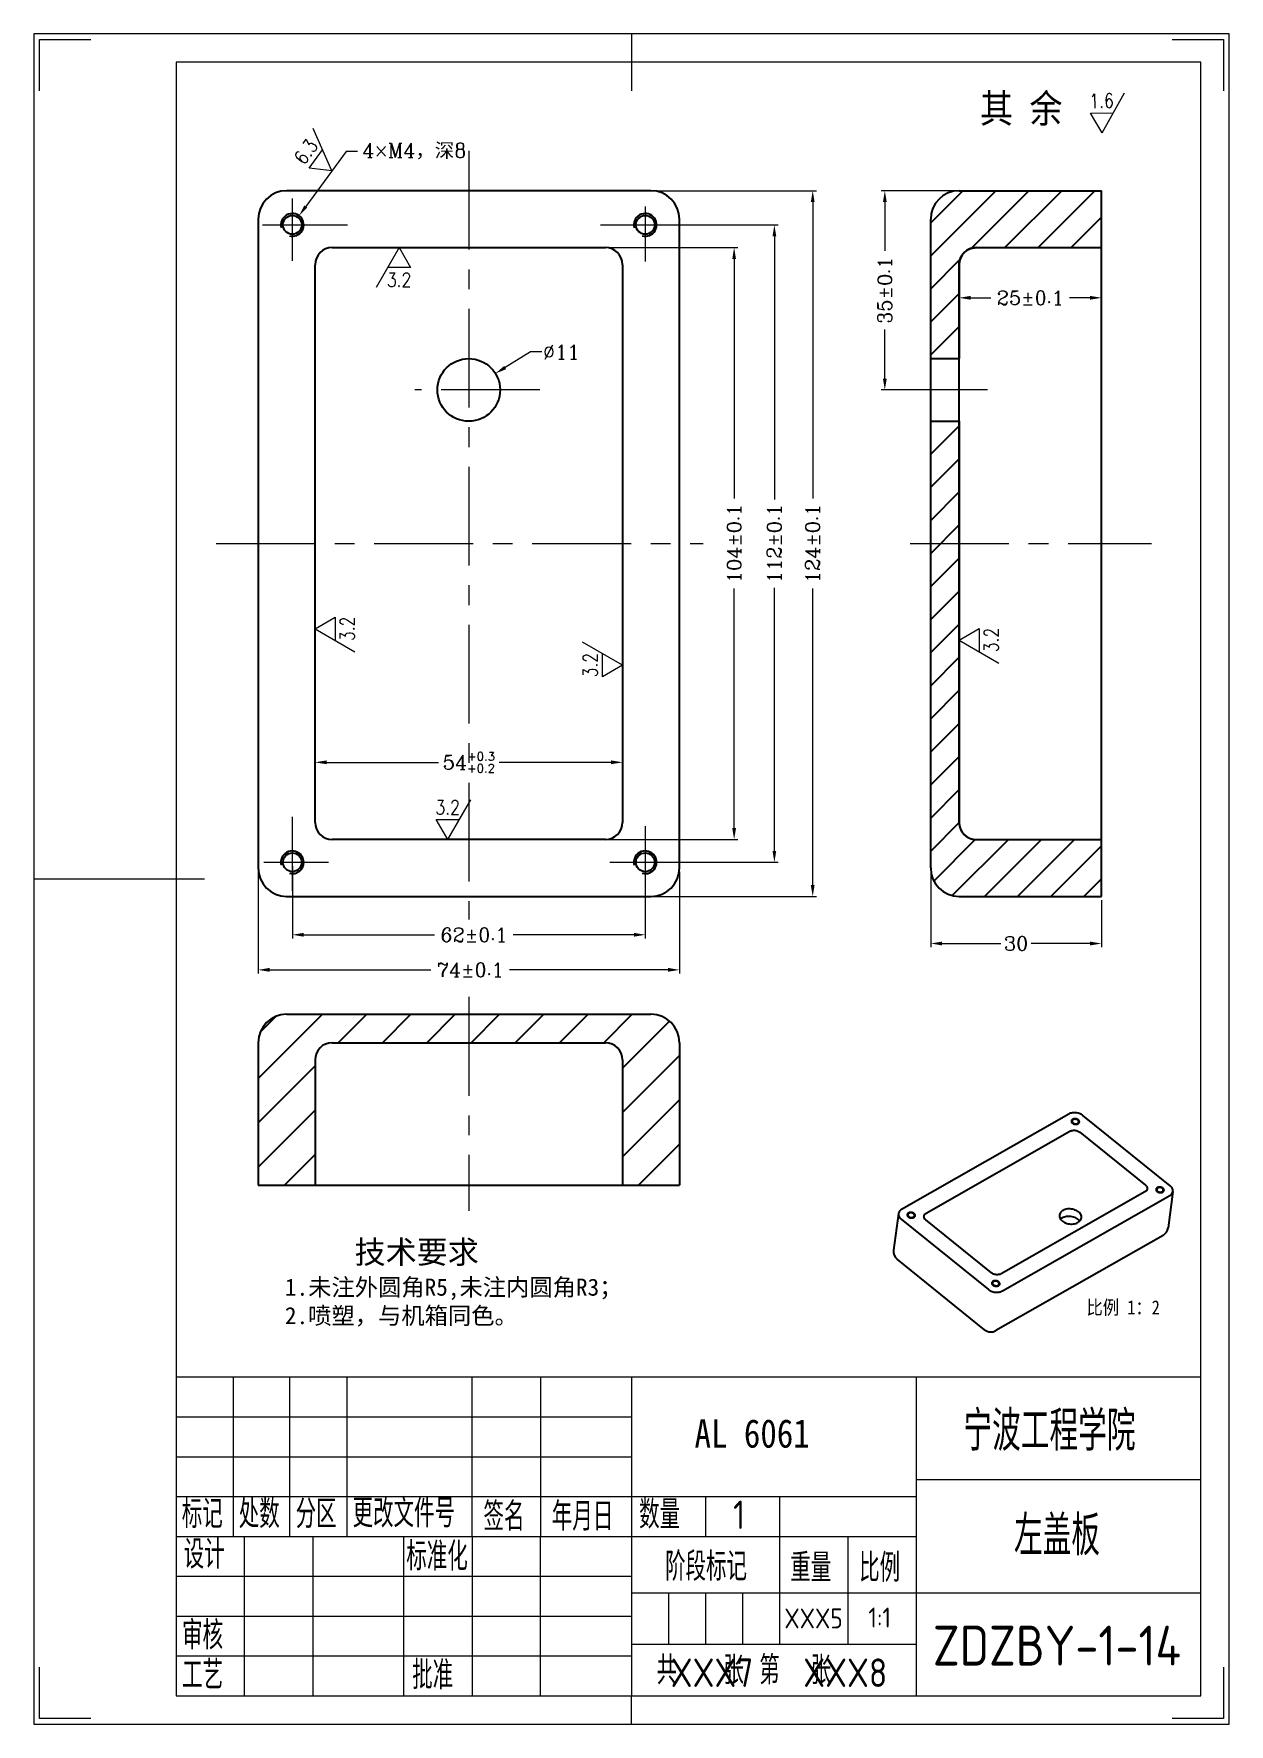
# Model space of a CAD drawing. Header units: millimetres. Extents: x 348 to 7549, y -2121 to -1262.
# Drawn here: x 6071.7 to 6281.7, y -2121.3 to -1824.3 of the extents above; entities that cross this region are included whole.
import ezdxf
from ezdxf.enums import TextEntityAlignment as Align

# ---------------------------------------------------------------- set-up
doc = ezdxf.new("R2010")
doc.units = ezdxf.units.MM
doc.header["$LTSCALE"] = 46.255
doc.header["$PDMODE"] = 3
doc.header["$PDSIZE"] = 8
doc.linetypes.add('CENTER', pattern=[0.6, 0.375, -0.075, 0.075, -0.075])
doc.layers.get('0').update_dxf_attribs({"linetype": 'CONTINUOUS'})
doc.layers.get('Defpoints').update_dxf_attribs({"linetype": 'CONTINUOUS'})
doc.layers.add('02___PRT_ALL_AXES', color=7, linetype='CONTINUOUS')
for name, color, linetype, lineweight in [('dim', 82, 'CONTINUOUS', 9), ('中心线', 2, 'CENTER', 13), ('图框_内框线', 5, 'CONTINUOUS', 13), ('图框_外框线', 7, 'CONTINUOUS', 13), ('图框_标题栏属性', 1, 'CONTINUOUS', 13), ('图框_标题栏文字', 6, 'CONTINUOUS', 13), ('图框_角线', 5, 'CONTINUOUS', 13), ('尺寸线', 80, 'CONTINUOUS', 13), ('文字', 3, 'CONTINUOUS', 13), ('细实线', 20, 'CONTINUOUS', 13)]:
    doc.layers.add(name, color=color, linetype=linetype, lineweight=lineweight)
doc.styles.add('ROMANC', font='romanc.shx', dxfattribs={"bigfont": 'gbcbig.shx'})
doc.styles.get("Standard").update_dxf_attribs({"font": 'txt', "width": 0.85, "bigfont": 'gbcbig.shx'})
doc.styles.add('TXT08', font='txt.shx', dxfattribs={"width": 0.8, "bigfont": 'gbcbig.shx'})
doc.styles.add('宋体', font='SimSun.ttf')
doc.styles.add('工程字', font='gbenor.shx', dxfattribs={"bigfont": 'gbcbig.shx'})
doc.dimstyles.new('YanXiu', dxfattribs={"dimtxt": 2.5, "dimasz": 2.2, "dimexe": 0.66, "dimexo": 0.66, "dimgap": 0.66, "dimtad": 0, "dimtoh": 1, "dimdsep": 46, "dimtxsty": 'ROMANC', "dimcen": 0, "dimclrd": 256, "dimclre": 131, "dimclrt": 42, "dimazin": 2, "dimtfac": 1, "dimtofl": 0, "dimtmove": 0, "dimatfit": 3, "dimfxl": 1, "dimlwd": 5, "dimlwe": 5, "dimarcsym": 0})

msp = doc.modelspace()

# ---------------------------------------------------------------- texts
at = {"color": 2, "linetype": 'Continuous', "insert": (6269.50212, -2046.78808), "char_height": 2.4745, "width": 16.8266, "attachment_point": 3, "line_spacing_factor": 0.9}
msp.add_mtext('{\\fFangSong|b0|i0|c134|p49;比例 1：2}', dxfattribs=at)
at = {"layer": 'dim', "style": 'TXT08', "width": 0.8}
for s, rotation, p in [('1.6', 1.0876714, (6259.26512, -1836.0211)), ('6.3', 53.8244179, (6119.47829, -1844.97707)), ('3.2', 90, (6126.75303, -1928.79667)), ('3.2', 90, (6239.89437, -1930.76462)), ('3.2', 90, (6169.43697, -1935.18747))]:
    msp.add_text(s, height=2.5, rotation=rotation, dxfattribs=at).set_placement(p, align=Align.MIDDLE)
for p in [(6135.85072, -1867.48), (6144.38587, -1960.16393)]:
    msp.add_text('3.2', height=2.5, dxfattribs=at).set_placement(p, align=Align.MIDDLE)
at = {"layer": '中心线', "insert": (6115.79211, -2036.30268), "char_height": 8, "width": 62.0567403, "attachment_point": 1, "style": '宋体'}
msp.add_mtext('{\\H0.75x;   \\H0.66667x;技术要求\\H1.25x;\\P\\H0.6x;1.未注外圆角R5,未注内圆角R3；\\P2.喷塑，与机箱同色。}', dxfattribs=at)
at = {"layer": '图框_标题栏属性', "style": '工程字'}
for tag, text, p in [('宁波工程学院', 'xxx2', (6250.11157, -2069.32496)), ('左盖板', 'xxx3', (6251.4261, -2087.72343)), ('ZDZBY-1-14', 'xxx4', (6251.4261, -2107.43608))]:
    msp.add_attdef(tag, text=text, height=7, dxfattribs=at).set_placement(p, align=Align.MIDDLE)
for tag, text, height, p in [('XXX5', 'xxx5', 3.5, (6208.65737, -2102.67294)), ('1:1', 'xxx6', 3.5, (6220.27956, -2102.51391)), ('XXX7', 'xxx7', 5, (6190.82606, -2112.21422)), ('XXX8', 'xxx8', 5, (6214.22965, -2112.21422))]:
    msp.add_attdef(tag, text=text, height=height, dxfattribs=at).set_placement(p, align=Align.MIDDLE_CENTER)
at = {"layer": '图框_标题栏文字', "style": '工程字'}
for s, p in [('标记', (6097.67904, -2086.81804)), ('处数', (6107.67904, -2086.81804)), ('分区', (6117.67904, -2086.81804)), ('更改文件号', (6127.67904, -2086.66963)), ('签名', (6150.67904, -2087.25676)), ('年月日', (6162.67904, -2087.25676)), ('数量', (6178.01366, -2086.90829)), ('1', (6194.51932, -2086.95146)), ('设计', (6098.01366, -2093.90829)), ('标准化', (6137.11806, -2094.25676)), ('阶段标记', (6182.56982, -2096.05676)), ('重量', (6204.56982, -2096.25676)), ('比例', (6216.67904, -2096.25676)), ('审核', (6097.72412, -2108.10837)), ('工艺', (6097.72412, -2115.10837)), ('批准', (6138.14907, -2115.10837)), ('共   张 第  张', (6181.07977, -2114.25676))]:
    msp.add_text(s, height=5, dxfattribs=at).set_placement(p)
at = {"layer": '文字', "insert": (6237.90785, -1834.87857), "char_height": 5, "width": 28.1416419, "attachment_point": 1}
msp.add_mtext('{\\fSimSun|b0|i0|c134|p2;其 余} ', dxfattribs=at)
at = {"layer": '细实线', "insert": (6187.75239, -2067.66881), "char_height": 5, "width": 34.3182427, "attachment_point": 1}
msp.add_mtext('{\\fFangSong|b0|i0|c134|p49;AL 6061}', dxfattribs=at)

# ---------------------------------------------------------------- blocks, each defined once
blk = doc.blocks.new('*D147')
at = {"layer": 'Defpoints', "color": 0, "transparency": 16777216}
for p in [(6175.1, -1952.26), (6121.1, -1962.82), (6175.1, -1962.82)]:
    blk.add_point(p, dxfattribs=at)
at = {"layer": 'dim', "color": 131, "lineweight": 5, "transparency": 16777216}
for p, q in [((6121.1, -1962.16), (6121.1, -1951.6)), ((6175.1, -1962.16), (6175.1, -1951.6))]:
    blk.add_line(p, q, dxfattribs=at)
at = {"layer": 'dim', "lineweight": 5, "transparency": 16777216}
for p, q in [((6123.1, -1952.26), (6142.77, -1952.26)), ((6173.1, -1952.26), (6153.42, -1952.26))]:
    blk.add_line(p, q, dxfattribs=at)
at = {"layer": 'dim', "transparency": 16777216}
for points in [[(6123.1, -1951.92), (6123.1, -1952.59), (6121.1, -1952.26)], [(6173.1, -1951.92), (6173.1, -1952.59), (6175.1, -1952.26)]]:
    blk.add_solid(points, dxfattribs=at)
at = {"layer": 'dim', "color": 42, "transparency": 16777216, "insert": (6148.1, -1952.26), "char_height": 2.5, "attachment_point": 5, "style": 'ROMANC'}
blk.add_mtext('\\A1;54{\\H1.500000;\\S+0.3^ +0.2;}', dxfattribs=at)
blk = doc.blocks.new('*D148')
at = {"layer": 'Defpoints', "color": 0, "transparency": 16777216}
for p in [(6111.1, -1970.82), (6185.1, -1970.82), (6185.1, -1988.72)]:
    blk.add_point(p, dxfattribs=at)
at = {"layer": 'dim', "color": 131, "lineweight": 5, "transparency": 16777216}
for p, q in [((6111.1, -1971.48), (6111.1, -1989.38)), ((6185.1, -1971.48), (6185.1, -1989.38))]:
    blk.add_line(p, q, dxfattribs=at)
at = {"layer": 'dim', "lineweight": 5, "transparency": 16777216}
for p, q in [((6113.1, -1988.72), (6141.44, -1988.72)), ((6183.1, -1988.72), (6155.26, -1988.72))]:
    blk.add_line(p, q, dxfattribs=at)
at = {"layer": 'dim', "transparency": 16777216}
for points in [[(6113.1, -1988.38), (6113.1, -1989.05), (6111.1, -1988.72)], [(6183.1, -1988.38), (6183.1, -1989.05), (6185.1, -1988.72)]]:
    blk.add_solid(points, dxfattribs=at)
at = {"layer": 'dim', "color": 42, "transparency": 16777216, "insert": (6148.35, -1988.72), "char_height": 2.5, "attachment_point": 5, "style": 'ROMANC'}
blk.add_mtext('\\A1;74±0.1', dxfattribs=at)
blk = doc.blocks.new('*D149')
at = {"layer": 'Defpoints', "color": 0, "transparency": 16777216}
for p in [(6117.1, -1969.82), (6179.1, -1969.82), (6179.1, -1982.56)]:
    blk.add_point(p, dxfattribs=at)
at = {"layer": 'dim', "color": 131, "lineweight": 5, "transparency": 16777216}
for p, q in [((6117.1, -1970.48), (6117.1, -1983.22)), ((6179.1, -1970.48), (6179.1, -1983.22))]:
    blk.add_line(p, q, dxfattribs=at)
at = {"layer": 'dim', "lineweight": 5, "transparency": 16777216}
for p, q in [((6119.1, -1982.56), (6142.09, -1982.56)), ((6177.1, -1982.56), (6155.91, -1982.56))]:
    blk.add_line(p, q, dxfattribs=at)
at = {"layer": 'dim', "transparency": 16777216}
for points in [[(6119.1, -1982.22), (6119.1, -1982.89), (6117.1, -1982.56)], [(6177.1, -1982.22), (6177.1, -1982.89), (6179.1, -1982.56)]]:
    blk.add_solid(points, dxfattribs=at)
at = {"layer": 'dim', "color": 42, "transparency": 16777216, "insert": (6149, -1982.56), "char_height": 2.5, "attachment_point": 5, "style": 'ROMANC'}
blk.add_mtext('\\A1;62±0.1', dxfattribs=at)
blk = doc.blocks.new('*D150')
at = {"layer": 'Defpoints', "color": 0, "transparency": 16777216}
for p in [(6148.1, -1861.82), (6148.1, -1965.82), (6194.71, -1965.82)]:
    blk.add_point(p, dxfattribs=at)
at = {"layer": 'dim', "color": 131, "lineweight": 5, "transparency": 16777216}
for p, q in [((6148.76, -1861.82), (6195.37, -1861.82)), ((6148.76, -1965.82), (6195.37, -1965.82))]:
    blk.add_line(p, q, dxfattribs=at)
at = {"layer": 'dim', "lineweight": 5, "transparency": 16777216}
for p, q in [((6194.71, -1863.82), (6194.71, -1905.9)), ((6194.71, -1963.82), (6194.71, -1921.74))]:
    blk.add_line(p, q, dxfattribs=at)
at = {"layer": 'dim', "transparency": 16777216}
for points in [[(6194.38, -1863.82), (6195.04, -1863.82), (6194.71, -1861.82)], [(6194.38, -1963.82), (6195.04, -1963.82), (6194.71, -1965.82)]]:
    blk.add_solid(points, dxfattribs=at)
at = {"layer": 'dim', "color": 42, "transparency": 16777216, "insert": (6194.71, -1913.82), "char_height": 2.5, "attachment_point": 5, "rotation": 90, "style": 'ROMANC'}
blk.add_mtext('\\A1;104±0.1', dxfattribs=at)
blk = doc.blocks.new('*D151')
at = {"layer": 'Defpoints', "color": 0, "transparency": 16777216}
for p in [(6179.1, -1857.82), (6179.1, -1969.82), (6201.78, -1969.82)]:
    blk.add_point(p, dxfattribs=at)
at = {"layer": 'dim', "color": 131, "lineweight": 5, "transparency": 16777216}
for p, q in [((6179.76, -1857.82), (6202.44, -1857.82)), ((6179.76, -1969.82), (6202.44, -1969.82))]:
    blk.add_line(p, q, dxfattribs=at)
at = {"layer": 'dim', "lineweight": 5, "transparency": 16777216}
for p, q in [((6201.78, -1859.82), (6201.78, -1906.08)), ((6201.78, -1967.82), (6201.78, -1921.57))]:
    blk.add_line(p, q, dxfattribs=at)
at = {"layer": 'dim', "transparency": 16777216}
for points in [[(6201.45, -1859.82), (6202.11, -1859.82), (6201.78, -1857.82)], [(6201.45, -1967.82), (6202.11, -1967.82), (6201.78, -1969.82)]]:
    blk.add_solid(points, dxfattribs=at)
at = {"layer": 'dim', "color": 42, "transparency": 16777216, "insert": (6201.78, -1913.82), "char_height": 2.5, "attachment_point": 5, "rotation": 90, "style": 'ROMANC'}
blk.add_mtext('\\A1;112±0.1', dxfattribs=at)
blk = doc.blocks.new('*D152')
at = {"layer": 'Defpoints', "color": 0, "transparency": 16777216}
for p in [(6148.1, -1851.82), (6148.1, -1975.82), (6208.51, -1975.82)]:
    blk.add_point(p, dxfattribs=at)
at = {"layer": 'dim', "color": 131, "lineweight": 5, "transparency": 16777216}
for p, q in [((6148.76, -1851.82), (6209.17, -1851.82)), ((6148.76, -1975.82), (6209.17, -1975.82))]:
    blk.add_line(p, q, dxfattribs=at)
at = {"layer": 'dim', "lineweight": 5, "transparency": 16777216}
for p, q in [((6208.51, -1853.82), (6208.51, -1905.9)), ((6208.51, -1973.82), (6208.51, -1921.74))]:
    blk.add_line(p, q, dxfattribs=at)
at = {"layer": 'dim', "transparency": 16777216}
for points in [[(6208.18, -1853.82), (6208.85, -1853.82), (6208.51, -1851.82)], [(6208.18, -1973.82), (6208.85, -1973.82), (6208.51, -1975.82)]]:
    blk.add_solid(points, dxfattribs=at)
at = {"layer": 'dim', "color": 42, "transparency": 16777216, "insert": (6208.51, -1913.82), "char_height": 2.5, "attachment_point": 5, "rotation": 90, "style": 'ROMANC'}
blk.add_mtext('\\A1;124±0.1', dxfattribs=at)
blk = doc.blocks.new('*D153')
at = {"layer": 'Defpoints', "color": 0, "transparency": 16777216}
for p in [(6259.24, -1861.82), (6234.24, -1864.82), (6259.24, -1870.64)]:
    blk.add_point(p, dxfattribs=at)
at = {"layer": 'dim', "color": 131, "lineweight": 5, "transparency": 16777216}
for p, q in [((6259.24, -1862.48), (6259.24, -1871.3)), ((6234.24, -1865.48), (6234.24, -1871.3))]:
    blk.add_line(p, q, dxfattribs=at)
at = {"layer": 'dim', "lineweight": 5, "transparency": 16777216}
for p, q in [((6236.24, -1870.64), (6239.83, -1870.64)), ((6257.24, -1870.64), (6253.65, -1870.64))]:
    blk.add_line(p, q, dxfattribs=at)
at = {"layer": 'dim', "transparency": 16777216}
for points in [[(6236.24, -1870.31), (6236.24, -1870.97), (6234.24, -1870.64)], [(6257.24, -1870.31), (6257.24, -1870.97), (6259.24, -1870.64)]]:
    blk.add_solid(points, dxfattribs=at)
at = {"layer": 'dim', "color": 42, "transparency": 16777216, "insert": (6246.74, -1870.64), "char_height": 2.5, "attachment_point": 5, "style": 'ROMANC'}
blk.add_mtext('\\A1;25±0.1', dxfattribs=at)
blk = doc.blocks.new('*D154')
at = {"layer": 'Defpoints', "color": 0, "transparency": 16777216}
for p in [(6221.18, -1851.82), (6234.24, -1851.82), (6234.24, -1886.82)]:
    blk.add_point(p, dxfattribs=at)
at = {"layer": 'dim', "color": 131, "lineweight": 5, "transparency": 16777216}
for p, q in [((6233.58, -1851.82), (6220.52, -1851.82)), ((6233.58, -1886.82), (6220.52, -1886.82))]:
    blk.add_line(p, q, dxfattribs=at)
at = {"layer": 'dim', "lineweight": 5, "transparency": 16777216}
for p, q in [((6221.18, -1853.82), (6221.18, -1862.41)), ((6221.18, -1884.82), (6221.18, -1876.23))]:
    blk.add_line(p, q, dxfattribs=at)
at = {"layer": 'dim', "transparency": 16777216}
for points in [[(6220.85, -1853.82), (6221.52, -1853.82), (6221.18, -1851.82)], [(6220.85, -1884.82), (6221.52, -1884.82), (6221.18, -1886.82)]]:
    blk.add_solid(points, dxfattribs=at)
at = {"layer": 'dim', "color": 42, "transparency": 16777216, "insert": (6221.18, -1869.32), "char_height": 2.5, "attachment_point": 5, "rotation": 90, "style": 'ROMANC'}
blk.add_mtext('\\A1;35±0.1', dxfattribs=at)
blk = doc.blocks.new('*D155')
at = {"layer": 'Defpoints', "color": 0, "transparency": 16777216}
for p in [(6152.78, -1883.94), (6143.41, -1889.7)]:
    blk.add_point(p, dxfattribs=at)
at = {"layer": 'dim', "lineweight": 5, "transparency": 16777216}
for p, q in [((6158.93, -1880.16), (6154.48, -1882.9)), ((6160.93, -1880.16), (6158.93, -1880.16))]:
    blk.add_line(p, q, dxfattribs=at)
at = {"layer": 'dim', "transparency": 16777216}
blk.add_solid([(6154.31, -1882.61), (6154.66, -1883.18), (6152.78, -1883.94)], dxfattribs=at)
at = {"layer": 'dim', "color": 42, "transparency": 16777216, "insert": (6164.33, -1880.16), "char_height": 2.5, "attachment_point": 5, "style": 'ROMANC'}
blk.add_mtext('∅11', dxfattribs=at)
blk = doc.blocks.new('*D156')
at = {"layer": 'Defpoints', "color": 0, "transparency": 16777216}
for p in [(6118.28, -1856.21), (6115.91, -1859.44)]:
    blk.add_point(p, dxfattribs=at)
at = {"layer": 'dim', "lineweight": 5, "transparency": 16777216}
for p, q in [((6126.54, -1844.91), (6119.46, -1854.59)), ((6128.54, -1844.91), (6126.54, -1844.91))]:
    blk.add_line(p, q, dxfattribs=at)
at = {"layer": 'dim', "transparency": 16777216}
blk.add_solid([(6119.19, -1854.4), (6119.73, -1854.79), (6118.28, -1856.21)], dxfattribs=at)
at = {"layer": 'dim', "color": 42, "transparency": 16777216, "insert": (6138.53, -1844.91), "char_height": 2.5, "attachment_point": 5, "style": 'ROMANC'}
blk.add_mtext('4×M4{\\fFangSong|b0|i0|c134|p49;，深}8', dxfattribs=at)
blk = doc.blocks.new('*D157')
at = {"layer": 'Defpoints', "color": 0, "transparency": 16777216}
for p in [(6229.24, -1970.82), (6259.24, -1975.82), (6259.24, -1984.09)]:
    blk.add_point(p, dxfattribs=at)
at = {"layer": 'dim', "color": 131, "lineweight": 5, "transparency": 16777216}
for p, q in [((6229.24, -1971.48), (6229.24, -1984.75)), ((6259.24, -1976.48), (6259.24, -1984.75))]:
    blk.add_line(p, q, dxfattribs=at)
at = {"layer": 'dim', "lineweight": 5, "transparency": 16777216}
for p, q in [((6231.24, -1984.09), (6241.55, -1984.09)), ((6257.24, -1984.09), (6246.92, -1984.09))]:
    blk.add_line(p, q, dxfattribs=at)
at = {"layer": 'dim', "transparency": 16777216}
for points in [[(6231.24, -1983.76), (6231.24, -1984.43), (6229.24, -1984.09)], [(6257.24, -1983.76), (6257.24, -1984.43), (6259.24, -1984.09)]]:
    blk.add_solid(points, dxfattribs=at)
at = {"layer": 'dim', "color": 42, "transparency": 16777216, "insert": (6244.24, -1984.09), "char_height": 2.5, "attachment_point": 5, "style": 'ROMANC'}
blk.add_mtext('30', dxfattribs=at)

# ---------------------------------------------------------------- dimensions: what is measured, and where the dimension line sits
at = {"layer": 'dim'}
dim = msp.add_diameter_dim_2p(p1=(6115.91448, -1859.43639), p2=(6118.27553, -1856.20754), text='4×M4{\\fFangSong|b0|i0|c134|p49;，深}8', dimstyle='YanXiu', override={"dimasz": 2}, dxfattribs=at)
dim.commit()
dim.dimension.update_dxf_attribs({"geometry": '*D156', "text_midpoint": (6138.52546, -1844.91027), "dimtype": 163})
for base, p1, p2, picture, middle in [((6208.51304, -1975.82197), (6148.095, -1851.82197), (6148.095, -1975.82197), '*D152', (6208.51304, -1913.82197)), ((6221.18281, -1851.82197), (6234.23634, -1886.82197), (6234.23634, -1851.82197), '*D154', (6221.18281, -1869.32197)), ((6201.77934, -1969.82197), (6179.095, -1857.82197), (6179.095, -1969.82197), '*D151', (6201.77934, -1913.82197)), ((6194.70991, -1965.82197), (6148.095, -1861.82197), (6148.095, -1965.82197), '*D150', (6194.70991, -1913.82197))]:
    dim = msp.add_linear_dim(base=base, p1=p1, p2=p2, angle=90, dimstyle='YanXiu', override={"dimasz": 2, "dimgap": 0.66, "dimtoh": 0, "dimtol": 1, "dimlim": 0, "dimtp": 0.1, "dimtm": 0.1, "dimtfac": 1, "dimtdec": 3, "dimtolj": 1}, dxfattribs=at)
    dim.commit()
    dim.dimension.update_dxf_attribs({"geometry": picture, "text_midpoint": middle})
for base, p1, p2, override, picture, middle in [((6259.23634, -1870.63897), (6234.23634, -1864.82197), (6259.23634, -1861.82197), {"dimasz": 2, "dimgap": 0.66, "dimtoh": 0, "dimtol": 1, "dimlim": 0, "dimtp": 0.1, "dimtm": 0.1, "dimtfac": 1, "dimtdec": 3, "dimtolj": 1}, '*D153', (6246.73634, -1870.63897)), ((6175.095, -1952.25572), (6121.095, -1962.82197), (6175.095, -1962.82197), {"dimasz": 2, "dimgap": 0.66, "dimtoh": 0, "dimtol": 1, "dimlim": 0, "dimtp": 0.3, "dimtm": -0.2, "dimtfac": 0.6, "dimtdec": 3, "dimtolj": 1}, '*D147', (6148.095, -1952.25572)), ((6259.23634, -1984.09341), (6229.23634, -1970.82197), (6259.23634, -1975.82197), {"dimasz": 2}, '*D157', (6244.23634, -1984.09341))]:
    dim = msp.add_linear_dim(base=base, p1=p1, p2=p2, dimstyle='YanXiu', override=override, dxfattribs=at)
    dim.commit()
    dim.dimension.update_dxf_attribs({"geometry": picture, "text_midpoint": middle})
dim = msp.add_diameter_dim_2p(p1=(6143.40903, -1889.7015), p2=(6152.78097, -1883.94243), dimstyle='YanXiu', override={"dimasz": 2}, dxfattribs=at)
dim.commit()
dim.dimension.update_dxf_attribs({"geometry": '*D155', "text_midpoint": (6164.32691, -1880.16458), "dimtype": 163})
for base, p1, p2, picture, middle in [((6185.095, -1988.71719), (6111.095, -1970.82197), (6185.095, -1970.82197), '*D148', (6148.35412, -1988.71719)), ((6179.095, -1982.55774), (6117.095, -1969.82197), (6179.095, -1969.82197), '*D149', (6149.00313, -1982.55774))]:
    dim = msp.add_linear_dim(base=base, p1=p1, p2=p2, dimstyle='YanXiu', override={"dimasz": 2, "dimgap": 0.66, "dimtoh": 0, "dimtol": 1, "dimlim": 0, "dimtp": 0.1, "dimtm": 0.1, "dimtfac": 1, "dimtdec": 3, "dimtolj": 1}, dxfattribs=at)
    dim.commit()
    dim.dimension.update_dxf_attribs({"geometry": picture, "text_midpoint": middle, "dimtype": 160})

# ---------------------------------------------------------------- hatches: boundary and pattern name
at = {"linetype": 'Continuous'}
h = msp.add_hatch(dxfattribs=at)
h.set_pattern_fill('A', color=2, scale=4.108939, angle=45, style=0, pattern_type=0)
h.set_pattern_definition([(45, (6013.139, -2137.4617), (-2.90546, 2.90546), [])])
edge = h.paths.add_edge_path()
edge.add_line((6229.23634, -1970.82197), (6229.23634, -1892.32197))
edge.add_line((6229.23634, -1892.32197), (6234.23634, -1892.32197))
edge.add_line((6234.23634, -1892.32197), (6234.23634, -1962.82197))
edge.add_spline(control_points=[(6234.23634, -1962.82197), (6234.23634, -1964.57932), (6235.47898, -1965.82197), (6237.23634, -1965.82197)], knot_values=[0, 0, 0, 0, 1, 1, 1, 1], weights=[1, 0.804737854, 0.804737854, 1], degree=3, periodic=0)
edge.add_line((6237.23634, -1965.82197), (6258.73634, -1965.82197))
edge.add_line((6259.23634, -1966.32197), (6258.73634, -1965.82197))
edge.add_line((6259.23634, -1975.82197), (6259.23634, -1966.32197))
edge.add_line((6234.23634, -1975.82197), (6259.23634, -1975.82197))
edge.add_spline(control_points=[(6229.23634, -1970.82197), (6229.23634, -1973.7509), (6231.30741, -1975.82197), (6234.23634, -1975.82197)], knot_values=[0, 0, 0, 0, 1, 1, 1, 1], weights=[1, 0.804737854, 0.804737854, 1], degree=3, periodic=0)
edge = h.paths.add_edge_path()
edge.add_line((6229.23634, -1881.32197), (6229.23634, -1856.82197))
edge.add_spline(control_points=[(6229.23634, -1856.82197), (6229.23634, -1853.89303), (6231.30741, -1851.82197), (6234.23634, -1851.82197)], knot_values=[0, 0, 0, 0, 1, 1, 1, 1], weights=[1, 0.804737854, 0.804737854, 1], degree=3, periodic=0)
edge.add_line((6234.23634, -1851.82197), (6259.23634, -1851.82197))
edge.add_line((6259.23634, -1861.32197), (6259.23634, -1851.82197))
edge.add_line((6259.23634, -1861.32197), (6258.73634, -1861.82197))
edge.add_line((6237.23634, -1861.82197), (6258.73634, -1861.82197))
edge.add_spline(control_points=[(6234.23634, -1864.82197), (6234.23634, -1863.06461), (6235.47898, -1861.82197), (6237.23634, -1861.82197)], knot_values=[0, 0, 0, 0, 1, 1, 1, 1], weights=[1, 0.804737854, 0.804737854, 1], degree=3, periodic=0)
edge.add_line((6234.23634, -1864.82197), (6234.23634, -1881.32197))
edge.add_line((6229.23634, -1881.32197), (6234.23634, -1881.32197))

# ---------------------------------------------------------------- linework, layer by layer
at = {"color": 7, "linetype": 'Continuous'}
for p, q in [((6180.095, -1851.82197), (6116.095, -1851.82197)), ((6234.23634, -1851.82197), (6259.23634, -1851.82197)), ((6234.23634, -1851.82197), (6259.23634, -1851.82197)), ((6259.23634, -1861.32197), (6259.23634, -1851.82197)), ((6259.23634, -1975.82197), (6259.23634, -1851.82197)), ((6111.095, -1856.82197), (6111.095, -1970.82197)), ((6185.095, -1970.82197), (6185.095, -1856.82197)), ((6229.23634, -1881.32197), (6229.23634, -1856.82197)), ((6229.23634, -1970.82197), (6229.23634, -1856.82197)), ((6124.095, -1861.82197), (6172.095, -1861.82197)), ((6237.23634, -1861.82197), (6258.73634, -1861.82197)), ((6237.23634, -1861.82197), (6259.23634, -1861.82197)), ((6121.095, -1962.82197), (6121.095, -1864.82197)), ((6175.095, -1864.82197), (6175.095, -1962.82197)), ((6234.23634, -1864.82197), (6234.23634, -1881.32197)), ((6234.23634, -1962.82197), (6234.23634, -1864.82197)), ((6229.23634, -1881.32197), (6234.23634, -1881.32197)), ((6229.23634, -1881.32197), (6234.23634, -1881.32197)), ((6229.23634, -1970.82197), (6229.23634, -1892.32197)), ((6229.23634, -1892.32197), (6234.23634, -1892.32197)), ((6229.23634, -1892.32197), (6234.23634, -1892.32197)), ((6234.23634, -1892.32197), (6234.23634, -1962.82197)), ((6172.095, -1965.82197), (6124.095, -1965.82197)), ((6237.23634, -1965.82197), (6258.73634, -1965.82197)), ((6237.23634, -1965.82197), (6259.23634, -1965.82197)), ((6259.23634, -1975.82197), (6259.23634, -1966.32197)), ((6116.095, -1975.82197), (6180.095, -1975.82197)), ((6234.23634, -1975.82197), (6259.23634, -1975.82197)), ((6234.23634, -1975.82197), (6259.23634, -1975.82197)), ((6116.095, -1996.52424), (6142.595, -1996.52424)), ((6116.095, -1996.52424), (6180.095, -1996.52424)), ((6153.595, -1996.52424), (6180.095, -1996.52424)), ((6111.095, -2001.52424), (6111.095, -2026.52424)), ((6111.095, -2001.52424), (6111.095, -2026.52424)), ((6124.095, -2001.52424), (6142.595, -2001.52424)), ((6124.095, -2001.52424), (6172.095, -2001.52424)), ((6153.595, -2001.52424), (6172.095, -2001.52424)), ((6185.095, -2001.52424), (6185.095, -2026.52424)), ((6185.095, -2001.52424), (6185.095, -2026.52424)), ((6121.095, -2004.52424), (6121.095, -2026.02424)), ((6121.095, -2004.52424), (6121.095, -2026.52424)), ((6175.095, -2004.52424), (6175.095, -2026.02424)), ((6175.095, -2004.52424), (6175.095, -2026.52424)), ((6253.48128, -2014.06243), (6224.11618, -2030.80451)), ((6271.31419, -2026.68139), (6255.96813, -2014.29576)), ((6228.45482, -2031.46812), (6253.6985, -2017.0758)), ((6255.4393, -2017.23913), (6266.94884, -2026.52836)), ((6111.095, -2026.52424), (6120.595, -2026.52424)), ((6111.095, -2026.52424), (6185.095, -2026.52424)), ((6175.595, -2026.52424), (6185.095, -2026.52424)), ((6266.88651, -2027.71971), (6241.64283, -2042.11203)), ((6241.86005, -2045.1254), (6271.22515, -2028.38332)), ((6271.77899, -2027.6436), (6270.94423, -2034.0634)), ((6223.56234, -2031.54423), (6222.72758, -2037.96403)), ((6224.02715, -2032.50644), (6239.3732, -2044.89208)), ((6239.90203, -2041.9487), (6228.39249, -2032.65947)), ((6270.06691, -2035.37097), (6240.70181, -2052.11305)), ((6238.7163, -2051.95299), (6223.37024, -2039.56735))]:
    msp.add_line(p, q, dxfattribs=at)
at = {"color": 2, "linetype": 'Continuous'}
for p, q in [((6111.095, -2007.81261), (6122.38337, -1996.52424)), ((6111.44468, -1999.68725), (6114.25801, -1996.87392)), ((6125.15906, -2001.52424), (6130.15906, -1996.52424)), ((6132.93474, -2001.52424), (6137.93474, -1996.52424)), ((6140.71042, -2001.52424), (6145.71042, -1996.52424)), ((6148.4861, -2001.52424), (6153.4861, -1996.52424)), ((6156.26178, -2001.52424), (6161.26178, -1996.52424)), ((6164.03746, -2001.52424), (6169.03746, -1996.52424)), ((6171.81315, -2001.52424), (6176.81315, -1996.52424)), ((6175.095, -2006.01806), (6183.36838, -1997.74469)), ((6175.095, -2013.79374), (6185.095, -2003.79374)), ((6111.095, -2015.58829), (6121.095, -2005.58829)), ((6111.095, -2023.36397), (6121.095, -2013.36397)), ((6175.095, -2021.56943), (6185.095, -2011.56943)), ((6177.91587, -2026.52424), (6185.095, -2019.34511)), ((6115.71042, -2026.52424), (6121.095, -2021.13965))]:
    msp.add_line(p, q, dxfattribs=at)
at = {"color": 7, "linetype": 'Continuous'}
msp.add_circle((6148.095, -1886.82197), 5.5, dxfattribs=at)
for centre, radius, start, end in [((6116.095, -1856.82197), 5, 90, 180), ((6180.095, -1856.82197), 5, 0, 90), ((6234.23634, -1856.82197), 5, 90, 180), ((6124.095, -1864.82197), 3, 90, 180), ((6172.095, -1864.82197), 3, 0, 90), ((6237.23634, -1864.82197), 3, 90, 180), ((6124.095, -1962.82197), 3, 180, 270), ((6172.095, -1962.82197), 3, 270, 0), ((6237.23634, -1962.82197), 3, 180, 270), ((6116.095, -1970.82197), 5, 180, 270), ((6180.095, -1970.82197), 5, 270, 0), ((6234.23634, -1970.82197), 5, 180, 270), ((6116.095, -2001.52424), 5, 90, 180), ((6180.095, -2001.52424), 5, 0, 90), ((6124.095, -2004.52424), 3, 90, 180), ((6172.095, -2004.52424), 3, 0, 90), ((6269.19161, -2033.83556), 1.76736, 299.6834308, 352.5928871), ((6224.48022, -2038.19197), 1.7674, 172.5900158, 231.0977028), ((6240.84414, -2040.7176), 1.55265, 241.620359, 247.4636892), ((6241.01681, -2040.97652), 1.29748, 288.453659, 292.7733166), ((6239.82637, -2050.57764), 1.76743, 231.0937505, 299.6931383)]:
    msp.add_arc(centre, radius, start, end, dxfattribs=at)
at = {"color": 2, "linetype": 'Continuous'}
for centre in [(6117.095, -1857.82197), (6179.095, -1857.82197), (6117.095, -1969.82197), (6179.095, -1969.82197)]:
    msp.add_arc(centre, 2, 255, 195, dxfattribs=at)
at = {"color": 7, "linetype": 'Continuous'}
for points, start_tangent, end_tangent in [([(6234.23634, -1864.82197), (6234.23652, -1864.78874), (6234.23708, -1864.75538), (6234.23801, -1864.72187), (6234.23932, -1864.68822), (6234.24102, -1864.65445), (6234.24311, -1864.62055), (6234.24559, -1864.58653), (6234.24848, -1864.5524), (6234.25176, -1864.51817), (6234.25546, -1864.48383), (6234.25956, -1864.4494), (6234.26409, -1864.41488), (6234.26903, -1864.38028), (6234.2744, -1864.34561), (6234.2802, -1864.31087), (6234.28642, -1864.27608), (6234.29309, -1864.24123), (6234.30019, -1864.20634), (6234.30773, -1864.17141), (6234.31571, -1864.13645), (6234.32414, -1864.10147), (6234.33302, -1864.06648), (6234.34236, -1864.03148), (6234.35214, -1863.99649), (6234.36239, -1863.96151), (6234.37309, -1863.92655), (6234.38424, -1863.89162), (6234.39586, -1863.85672), (6234.40795, -1863.82187), (6234.42049, -1863.78707), (6234.4335, -1863.75234), (6234.44698, -1863.71768), (6234.46091, -1863.6831), (6234.47532, -1863.64861), (6234.49019, -1863.61422), (6234.50552, -1863.57994), (6234.52132, -1863.54578), (6234.53758, -1863.51174), (6234.5543, -1863.47784), (6234.57149, -1863.44408), (6234.58913, -1863.41048), (6234.60724, -1863.37704), (6234.6258, -1863.34377), (6234.64481, -1863.31068), (6234.66427, -1863.27779), (6234.68419, -1863.24509), (6234.70455, -1863.21261), (6234.72535, -1863.18034), (6234.7466, -1863.14829), (6234.76828, -1863.11649), (6234.79039, -1863.08492), (6234.81293, -1863.05361), (6234.83589, -1863.02256), (6234.85928, -1862.99178), (6234.88307, -1862.96128), (6234.90728, -1862.93107), (6234.93189, -1862.90115), (6234.9569, -1862.87154), (6234.98231, -1862.84223), (6235.0081, -1862.81325), (6235.03427, -1862.78459), (6235.06082, -1862.75626), (6235.08774, -1862.72828), (6235.11502, -1862.70065), (6235.14265, -1862.67337), (6235.17064, -1862.64645), (6235.19896, -1862.6199), (6235.22762, -1862.59373), (6235.25661, -1862.56793), (6235.28591, -1862.54253), (6235.31553, -1862.51752), (6235.34545, -1862.49291), (6235.37566, -1862.4687), (6235.40616, -1862.4449), (6235.43694, -1862.42152), (6235.46799, -1862.39855), (6235.4993, -1862.37601), (6235.53086, -1862.3539), (6235.56267, -1862.33222), (6235.59471, -1862.31098), (6235.62698, -1862.29018), (6235.65947, -1862.26981), (6235.69216, -1862.2499), (6235.72506, -1862.23043), (6235.75815, -1862.21142), (6235.79141, -1862.19286), (6235.82485, -1862.17476), (6235.85846, -1862.15711), (6235.89221, -1862.13993), (6235.92612, -1862.1232), (6235.96015, -1862.10694), (6235.99432, -1862.09115), (6236.0286, -1862.07581), (6236.06299, -1862.06094), (6236.09748, -1862.04654), (6236.13206, -1862.0326), (6236.16672, -1862.01913), (6236.20145, -1862.00612), (6236.23624, -1861.99357), (6236.27109, -1861.98149), (6236.30599, -1861.96987), (6236.34092, -1861.95871), (6236.37588, -1861.94801), (6236.41087, -1861.93777), (6236.44586, -1861.92798), (6236.48085, -1861.91865), (6236.51585, -1861.90977), (6236.55082, -1861.90134), (6236.58578, -1861.89335), (6236.62071, -1861.88581), (6236.6556, -1861.87871), (6236.69045, -1861.87205), (6236.72525, -1861.86582), (6236.75998, -1861.86003), (6236.79466, -1861.85466), (6236.82925, -1861.84971), (6236.86377, -1861.84519), (6236.8982, -1861.84108), (6236.93254, -1861.83739), (6236.96678, -1861.8341), (6237.00091, -1861.83122), (6237.03493, -1861.82873), (6237.06882, -1861.82665), (6237.1026, -1861.82495), (6237.13624, -1861.82364), (6237.16975, -1861.8227), (6237.20312, -1861.82215), (6237.23634, -1861.82197)], (0, 1), (1, 0)), ([(6234.23634, -1962.82197), (6234.23652, -1962.85519), (6234.23708, -1962.88855), (6234.23801, -1962.92206), (6234.23932, -1962.95571), (6234.24102, -1962.98948), (6234.24311, -1963.02338), (6234.24559, -1963.0574), (6234.24848, -1963.09153), (6234.25176, -1963.12577), (6234.25546, -1963.1601), (6234.25956, -1963.19453), (6234.26409, -1963.22905), (6234.26903, -1963.26365), (6234.2744, -1963.29832), (6234.2802, -1963.33306), (6234.28642, -1963.36785), (6234.29309, -1963.4027), (6234.30019, -1963.43759), (6234.30773, -1963.47252), (6234.31571, -1963.50748), (6234.32414, -1963.54246), (6234.33302, -1963.57745), (6234.34236, -1963.61245), (6234.35214, -1963.64744), (6234.36239, -1963.68242), (6234.37309, -1963.71738), (6234.38424, -1963.75232), (6234.39586, -1963.78721), (6234.40795, -1963.82206), (6234.42049, -1963.85686), (6234.4335, -1963.89159), (6234.44698, -1963.92625), (6234.46091, -1963.96083), (6234.47532, -1963.99532), (6234.49019, -1964.02971), (6234.50552, -1964.06399), (6234.52132, -1964.09815), (6234.53758, -1964.13219), (6234.5543, -1964.16609), (6234.57149, -1964.19985), (6234.58913, -1964.23345), (6234.60724, -1964.26689), (6234.6258, -1964.30016), (6234.64481, -1964.33325), (6234.66427, -1964.36614), (6234.68419, -1964.39884), (6234.70455, -1964.43133), (6234.72535, -1964.46359), (6234.7466, -1964.49564), (6234.76828, -1964.52745), (6234.79039, -1964.55901), (6234.81293, -1964.59032), (6234.83589, -1964.62137), (6234.85928, -1964.65215), (6234.88307, -1964.68265), (6234.90728, -1964.71286), (6234.93189, -1964.74278), (6234.9569, -1964.77239), (6234.98231, -1964.8017), (6235.0081, -1964.83068), (6235.03427, -1964.85934), (6235.06082, -1964.88767), (6235.08774, -1964.91565), (6235.11502, -1964.94329), (6235.14265, -1964.97057), (6235.17064, -1964.99748), (6235.19896, -1965.02403), (6235.22762, -1965.05021), (6235.25661, -1965.076), (6235.28591, -1965.1014), (6235.31553, -1965.12641), (6235.34545, -1965.15103), (6235.37566, -1965.17523), (6235.40616, -1965.19903), (6235.43694, -1965.22241), (6235.46799, -1965.24538), (6235.4993, -1965.26792), (6235.53086, -1965.29003), (6235.56267, -1965.31171), (6235.59471, -1965.33295), (6235.62698, -1965.35376), (6235.65947, -1965.37412), (6235.69216, -1965.39403), (6235.72506, -1965.4135), (6235.75815, -1965.43251), (6235.79141, -1965.45107), (6235.82485, -1965.46917), (6235.85846, -1965.48682), (6235.89221, -1965.504), (6235.92612, -1965.52073), (6235.96015, -1965.53699), (6235.99432, -1965.55279), (6236.0286, -1965.56812), (6236.06299, -1965.58299), (6236.09748, -1965.59739), (6236.13206, -1965.61133), (6236.16672, -1965.6248), (6236.20145, -1965.63781), (6236.23624, -1965.65036), (6236.27109, -1965.66244), (6236.30599, -1965.67406), (6236.34092, -1965.68522), (6236.37588, -1965.69592), (6236.41087, -1965.70616), (6236.44586, -1965.71595), (6236.48085, -1965.72528), (6236.51585, -1965.73416), (6236.55082, -1965.74259), (6236.58578, -1965.75058), (6236.62071, -1965.75812), (6236.6556, -1965.76522), (6236.69045, -1965.77188), (6236.72525, -1965.77811), (6236.75998, -1965.78391), (6236.79466, -1965.78927), (6236.82925, -1965.79422), (6236.86377, -1965.79874), (6236.8982, -1965.80285), (6236.93254, -1965.80654), (6236.96678, -1965.80983), (6237.00091, -1965.81271), (6237.03493, -1965.8152), (6237.06882, -1965.81728), (6237.1026, -1965.81898), (6237.13624, -1965.8203), (6237.16975, -1965.82123), (6237.20312, -1965.82178), (6237.23634, -1965.82197)], (0, -1), (1, 0)), ([(6255.96813, -2014.29576), (6255.66906, -2014.09885), (6255.3204, -2013.94864), (6254.93964, -2013.85265), (6254.54586, -2013.81571), (6254.15883, -2013.83965), (6253.79793, -2013.92329), (6253.48128, -2014.06243)], (-0.778170428, 0.62805317), (-0.868726707, -0.49529174)), ([(6253.6985, -2017.0758), (6253.91382, -2016.98055), (6254.16584, -2016.92088), (6254.44044, -2016.90305), (6254.72109, -2016.92926), (6254.99129, -2016.99799), (6255.23518, -2017.10417), (6255.4393, -2017.23913)], (0.868726692, 0.495291767), (0.778170453, -0.628053139)), ([(6266.94884, -2026.52836), (6267.10922, -2026.68736), (6267.22151, -2026.86823), (6267.27515, -2027.06055), (6267.26527, -2027.25264), (6267.19244, -2027.43318), (6267.06243, -2027.59169), (6266.88651, -2027.71971)], (0.778170446, -0.628053148), (-0.868726686, -0.495291777)), ([(6271.22515, -2028.38332), (6271.48169, -2028.19566), (6271.66524, -2027.96889), (6271.76661, -2027.71439), (6271.77891, -2027.6438)], (0.868726707, 0.49529174), (0.128279806, 0.991738016)), ([(6271.77891, -2027.6438), (6271.78071, -2027.4449), (6271.70683, -2027.17395), (6271.54868, -2026.91512), (6271.31419, -2026.68139)], (0.128279806, 0.991738016), (-0.778170428, 0.62805317)), ([(6224.11618, -2030.80451), (6223.85964, -2030.99217), (6223.67609, -2031.21894), (6223.57472, -2031.47344), (6223.56243, -2031.54403)], (-0.868726707, -0.49529174), (-0.128279806, -0.991738016)), ([(6228.39249, -2032.65947), (6228.23211, -2032.50047), (6228.11982, -2032.3196), (6228.06619, -2032.12728), (6228.07606, -2031.9352), (6228.14889, -2031.75465), (6228.2789, -2031.59614), (6228.45482, -2031.46812)], (-0.778170446, 0.628053148), (0.868726686, 0.495291777)), ([(6252.472, -2030.9841), (6252.17127, -2031.20833), (6251.96467, -2031.48139), (6251.86419, -2031.7874), (6251.86279, -2031.7977)], (-0.868726707, -0.49529174), (-0.128719439, -0.991681051)), ([(6255.7188, -2032.29928), (6255.70591, -2031.98838), (6255.58312, -2031.67068), (6255.35617, -2031.37494), (6255.03824, -2031.11835), (6254.64782, -2030.91581), (6254.20758, -2030.77909), (6253.74313, -2030.71615), (6253.28145, -2030.73064), (6252.84936, -2030.82172), (6252.472, -2030.9841)], (0.128719439, 0.991681051), (-0.868726707, -0.49529174)), ([(6223.56243, -2031.54403), (6223.56063, -2031.74293), (6223.6345, -2032.01388), (6223.79265, -2032.27271), (6224.02715, -2032.50644)], (-0.128279806, -0.991738016), (0.778170428, -0.62805317)), ([(6251.86279, -2031.7977), (6251.87568, -2032.10859), (6251.99847, -2032.42629), (6252.22543, -2032.72203), (6252.54335, -2032.97863), (6252.93378, -2033.18117), (6253.37401, -2033.31788), (6253.83846, -2033.38082), (6254.30015, -2033.36633), (6254.73223, -2033.27525), (6255.1096, -2033.11288)], (-0.128719439, -0.991681051), (0.868726707, 0.49529174)), ([(6255.1096, -2033.11288), (6255.41032, -2032.88864), (6255.61693, -2032.61559), (6255.7174, -2032.30957), (6255.7188, -2032.29928)], (0.868726707, 0.49529174), (0.128719439, 0.991681051)), ([(6240.10615, -2042.08366), (6239.90203, -2041.9487)], (-0.879495365, 0.475907453), (-0.778170453, 0.628053139)), ([(6241.15618, -2042.2697), (6240.90089, -2042.28478), (6240.62024, -2042.25857), (6240.35004, -2042.18984), (6240.24906, -2042.15169)], (-0.990867548, -0.134838801), (-0.923379415, 0.383888598)), ([(6241.42751, -2042.20728), (6241.1755, -2042.26695), (6241.15618, -2042.2697)], (-0.948389146, -0.317108859), (-0.990867548, -0.134838801)), ([(6241.64283, -2042.11203), (6241.51905, -2042.17285)], (-0.868726692, -0.495291767), (-0.921800664, -0.387664205)), ([(6239.3732, -2044.89208), (6239.67227, -2045.08898), (6240.02093, -2045.2392), (6240.40169, -2045.33518), (6240.79547, -2045.37213), (6241.1825, -2045.34818), (6241.5434, -2045.26454), (6241.86005, -2045.1254)], (0.778170428, -0.62805317), (0.868726707, 0.49529174))]:
    msp.add_spline(points, degree=3, dxfattribs=dict(at, start_tangent=start_tangent, end_tangent=end_tangent))
at = {"color": 2, "linetype": 'Continuous'}
for points, start_tangent, end_tangent in [([(6255.17756, -2015.07672), (6255.12608, -2015.04193), (6255.10034, -2015.02453), (6255.0746, -2015.00714), (6255.04494, -2014.9932), (6255.01527, -2014.97926), (6254.98561, -2014.96533), (6254.95594, -2014.95139), (6254.92348, -2014.94144), (6254.89102, -2014.9315), (6254.85856, -2014.92155), (6254.8261, -2014.91161), (6254.79147, -2014.90597), (6254.75683, -2014.90034), (6254.7222, -2014.8947), (6254.68757, -2014.88906), (6254.65329, -2014.88815), (6254.61902, -2014.88724), (6254.58474, -2014.88633), (6254.55046, -2014.88541), (6254.51726, -2014.88912), (6254.48405, -2014.89283), (6254.45084, -2014.89653), (6254.41763, -2014.90024), (6254.38675, -2014.90842), (6254.35587, -2014.9166), (6254.32499, -2014.92479), (6254.29411, -2014.93297), (6254.26629, -2014.94558), (6254.23847, -2014.95818), (6254.21064, -2014.97079), (6254.18282, -2014.98339), (6254.16009, -2014.9995), (6254.13735, -2015.0156), (6254.11462, -2015.03171), (6254.09189, -2015.04781), (6254.07459, -2015.06699), (6254.05729, -2015.08617), (6254.03999, -2015.10535), (6254.03134, -2015.11494), (6254.02269, -2015.12452), (6254.01708, -2015.13528), (6254.01148, -2015.14604), (6254.00027, -2015.16756), (6253.98906, -2015.18908), (6253.98346, -2015.19984), (6253.97785, -2015.2106), (6253.97549, -2015.22233), (6253.97314, -2015.23406), (6253.96842, -2015.25753), (6253.96371, -2015.28099), (6253.96135, -2015.29272), (6253.959, -2015.30445), (6253.96006, -2015.31629), (6253.96112, -2015.32814), (6253.96325, -2015.35183), (6253.96537, -2015.37552), (6253.96644, -2015.38736), (6253.9675, -2015.39921), (6253.97187, -2015.41091), (6253.97624, -2015.42262), (6253.98499, -2015.44604), (6253.99373, -2015.46945), (6254.00247, -2015.49287), (6254.0175, -2015.51512), (6254.03253, -2015.53737), (6254.04755, -2015.55962), (6254.06258, -2015.58187), (6254.08374, -2015.60244), (6254.10489, -2015.62301), (6254.14721, -2015.66416)], (-0.828522989, 0.559955049), (0.716895655, -0.697180479)), ([(6254.14721, -2015.66416), (6254.19869, -2015.69896), (6254.22443, -2015.71635), (6254.25017, -2015.73375), (6254.27983, -2015.74768), (6254.3095, -2015.76162), (6254.33916, -2015.77556), (6254.36883, -2015.78949), (6254.40129, -2015.79944), (6254.43375, -2015.80939), (6254.46621, -2015.81933), (6254.49867, -2015.82928), (6254.5333, -2015.83492), (6254.56794, -2015.84055), (6254.60257, -2015.84619), (6254.6372, -2015.85182), (6254.67148, -2015.85273), (6254.70575, -2015.85365), (6254.74003, -2015.85456), (6254.7743, -2015.85547), (6254.80751, -2015.85177), (6254.84072, -2015.84806), (6254.87393, -2015.84435), (6254.90714, -2015.84065), (6254.93802, -2015.83246), (6254.9689, -2015.82428), (6254.99978, -2015.8161), (6255.03066, -2015.80791), (6255.05848, -2015.79531), (6255.0863, -2015.7827), (6255.11413, -2015.7701), (6255.14195, -2015.75749), (6255.16468, -2015.74139), (6255.18741, -2015.72528), (6255.21015, -2015.70918), (6255.23288, -2015.69307), (6255.25018, -2015.67389), (6255.26748, -2015.65472), (6255.28478, -2015.63554), (6255.29343, -2015.62595), (6255.30208, -2015.61636), (6255.30769, -2015.6056), (6255.31329, -2015.59484), (6255.3245, -2015.57332), (6255.33571, -2015.5518), (6255.34131, -2015.54104), (6255.34692, -2015.53028), (6255.34928, -2015.51855), (6255.35163, -2015.50682), (6255.35635, -2015.48336), (6255.36106, -2015.4599), (6255.36342, -2015.44817), (6255.36577, -2015.43644), (6255.36471, -2015.42459), (6255.36365, -2015.41275), (6255.36152, -2015.38906), (6255.35939, -2015.36537), (6255.35833, -2015.35352), (6255.35727, -2015.34168), (6255.3529, -2015.32997), (6255.34852, -2015.31826), (6255.33978, -2015.29485), (6255.33104, -2015.27143), (6255.3223, -2015.24802), (6255.30727, -2015.22577), (6255.29224, -2015.20352), (6255.27721, -2015.18127), (6255.26219, -2015.15902), (6255.24103, -2015.13845), (6255.21987, -2015.11787), (6255.17756, -2015.07672)], (0.828522989, -0.559955049), (-0.716895655, 0.697180479)), ([(6270.04405, -2027.07531), (6269.99257, -2027.04052), (6269.96683, -2027.02312), (6269.94109, -2027.00572), (6269.91142, -2026.99179), (6269.88176, -2026.97785), (6269.85209, -2026.96391), (6269.82243, -2026.94998), (6269.78997, -2026.94003), (6269.75751, -2026.93008), (6269.72505, -2026.92014), (6269.69259, -2026.91019), (6269.65795, -2026.90456), (6269.62332, -2026.89892), (6269.58869, -2026.89329), (6269.55405, -2026.88765), (6269.51978, -2026.88674), (6269.4855, -2026.88582), (6269.45123, -2026.88491), (6269.41695, -2026.884), (6269.38374, -2026.88771), (6269.35053, -2026.89141), (6269.31732, -2026.89512), (6269.28411, -2026.89882), (6269.25323, -2026.90701), (6269.22236, -2026.91519), (6269.19148, -2026.92337), (6269.1606, -2026.93156), (6269.13278, -2026.94416), (6269.10495, -2026.95677), (6269.07713, -2026.96937), (6269.04931, -2026.98198), (6269.02657, -2026.99808), (6269.00384, -2027.01419), (6268.98111, -2027.03029), (6268.95838, -2027.0464), (6268.94108, -2027.06558), (6268.92377, -2027.08475), (6268.90647, -2027.10393), (6268.89782, -2027.11352), (6268.88917, -2027.12311), (6268.88357, -2027.13387), (6268.87796, -2027.14463), (6268.86676, -2027.16615), (6268.85555, -2027.18767), (6268.84994, -2027.19843), (6268.84434, -2027.20919), (6268.84198, -2027.22092), (6268.83962, -2027.23265), (6268.83491, -2027.25611), (6268.8302, -2027.27957), (6268.82784, -2027.2913), (6268.82548, -2027.30303), (6268.82655, -2027.31488), (6268.82761, -2027.32672), (6268.82974, -2027.35041), (6268.83186, -2027.3741), (6268.83293, -2027.38595), (6268.83399, -2027.39779), (6268.83836, -2027.4095), (6268.84273, -2027.42121), (6268.85147, -2027.44462), (6268.86022, -2027.46804), (6268.86896, -2027.49145), (6268.88399, -2027.5137), (6268.89901, -2027.53595), (6268.91404, -2027.5582), (6268.92907, -2027.58045), (6268.95023, -2027.60103), (6268.97138, -2027.6216), (6269.01369, -2027.66275)], (-0.828522989, 0.559955049), (0.716895655, -0.697180479)), ([(6269.01369, -2027.66275), (6269.06517, -2027.69754), (6269.09091, -2027.71494), (6269.11665, -2027.73233), (6269.14632, -2027.74627), (6269.17598, -2027.76021), (6269.20565, -2027.77414), (6269.23531, -2027.78808), (6269.26777, -2027.79803), (6269.30024, -2027.80797), (6269.3327, -2027.81792), (6269.36516, -2027.82787), (6269.39979, -2027.8335), (6269.43442, -2027.83914), (6269.46906, -2027.84477), (6269.50369, -2027.85041), (6269.53796, -2027.85132), (6269.57224, -2027.85223), (6269.60652, -2027.85314), (6269.64079, -2027.85406), (6269.674, -2027.85035), (6269.70721, -2027.84665), (6269.74042, -2027.84294), (6269.77363, -2027.83923), (6269.80451, -2027.83105), (6269.83539, -2027.82287), (6269.86627, -2027.81468), (6269.89715, -2027.8065), (6269.92497, -2027.79389), (6269.95279, -2027.78129), (6269.98061, -2027.76868), (6270.00844, -2027.75608), (6270.03117, -2027.73997), (6270.0539, -2027.72387), (6270.07663, -2027.70776), (6270.09937, -2027.69166), (6270.11667, -2027.67248), (6270.13397, -2027.6533), (6270.15127, -2027.63412), (6270.15992, -2027.62454), (6270.16857, -2027.61495), (6270.17417, -2027.60419), (6270.17978, -2027.59343), (6270.19099, -2027.57191), (6270.2022, -2027.55039), (6270.2078, -2027.53963), (6270.21341, -2027.52887), (6270.21576, -2027.51714), (6270.21812, -2027.50541), (6270.22283, -2027.48195), (6270.22755, -2027.45848), (6270.2299, -2027.44675), (6270.23226, -2027.43502), (6270.2312, -2027.42318), (6270.23013, -2027.41133), (6270.22801, -2027.38764), (6270.22588, -2027.36396), (6270.22482, -2027.35211), (6270.22376, -2027.34027), (6270.21938, -2027.32856), (6270.21501, -2027.31685), (6270.20627, -2027.29344), (6270.19753, -2027.27002), (6270.18878, -2027.2466), (6270.17376, -2027.22435), (6270.15873, -2027.20211), (6270.1437, -2027.17986), (6270.12867, -2027.15761), (6270.10752, -2027.13703), (6270.08636, -2027.11646), (6270.04405, -2027.07531)], (0.828522989, -0.559955049), (-0.716895655, 0.697180479)), ([(6226.32764, -2031.52508), (6226.27616, -2031.49029), (6226.25042, -2031.47289), (6226.22468, -2031.4555), (6226.19501, -2031.44156), (6226.16535, -2031.42762), (6226.13568, -2031.41369), (6226.10602, -2031.39975), (6226.07356, -2031.3898), (6226.0411, -2031.37986), (6226.00864, -2031.36991), (6225.97618, -2031.35997), (6225.94154, -2031.35433), (6225.90691, -2031.34869), (6225.87228, -2031.34306), (6225.83764, -2031.33742), (6225.80337, -2031.33651), (6225.76909, -2031.3356), (6225.73482, -2031.33469), (6225.70054, -2031.33377), (6225.66733, -2031.33748), (6225.63412, -2031.34119), (6225.60091, -2031.34489), (6225.5677, -2031.3486), (6225.53682, -2031.35678), (6225.50594, -2031.36496), (6225.47506, -2031.37315), (6225.44419, -2031.38133), (6225.41636, -2031.39394), (6225.38854, -2031.40654), (6225.36072, -2031.41915), (6225.3329, -2031.43175), (6225.31016, -2031.44786), (6225.28743, -2031.46396), (6225.2647, -2031.48007), (6225.24196, -2031.49617), (6225.22466, -2031.51535), (6225.20736, -2031.53453), (6225.19006, -2031.55371), (6225.18141, -2031.5633), (6225.17276, -2031.57288), (6225.16716, -2031.58364), (6225.16155, -2031.5944), (6225.15034, -2031.61592), (6225.13913, -2031.63744), (6225.13353, -2031.6482), (6225.12793, -2031.65896), (6225.12557, -2031.67069), (6225.12321, -2031.68242), (6225.1185, -2031.70588), (6225.11379, -2031.72935), (6225.11143, -2031.74108), (6225.10907, -2031.75281), (6225.11013, -2031.76465), (6225.1112, -2031.7765), (6225.11332, -2031.80019), (6225.11545, -2031.82388), (6225.11651, -2031.83572), (6225.11758, -2031.84756), (6225.12195, -2031.85927), (6225.12632, -2031.87098), (6225.13506, -2031.8944), (6225.14381, -2031.91781), (6225.15255, -2031.94123), (6225.16758, -2031.96348), (6225.1826, -2031.98573), (6225.19763, -2032.00798), (6225.21266, -2032.03022), (6225.23381, -2032.0508), (6225.25497, -2032.07137), (6225.29728, -2032.11252)], (-0.828522989, 0.559955049), (0.716895655, -0.697180479)), ([(6225.29728, -2032.11252), (6225.34876, -2032.14732), (6225.3745, -2032.16471), (6225.40024, -2032.18211), (6225.42991, -2032.19604), (6225.45957, -2032.20998), (6225.48924, -2032.22392), (6225.5189, -2032.23785), (6225.55136, -2032.2478), (6225.58382, -2032.25775), (6225.61628, -2032.26769), (6225.64874, -2032.27764), (6225.68338, -2032.28327), (6225.71801, -2032.28891), (6225.75264, -2032.29455), (6225.78728, -2032.30018), (6225.82155, -2032.30109), (6225.85583, -2032.30201), (6225.8901, -2032.30292), (6225.92438, -2032.30383), (6225.95759, -2032.30013), (6225.9908, -2032.29642), (6226.02401, -2032.29271), (6226.05722, -2032.28901), (6226.0881, -2032.28082), (6226.11898, -2032.27264), (6226.14986, -2032.26446), (6226.18073, -2032.25627), (6226.20856, -2032.24367), (6226.23638, -2032.23106), (6226.2642, -2032.21846), (6226.29202, -2032.20585), (6226.31476, -2032.18975), (6226.33749, -2032.17364), (6226.36022, -2032.15754), (6226.38296, -2032.14143), (6226.40026, -2032.12225), (6226.41756, -2032.10308), (6226.43486, -2032.0839), (6226.44351, -2032.07431), (6226.45216, -2032.06472), (6226.45776, -2032.05396), (6226.46337, -2032.0432), (6226.47458, -2032.02168), (6226.48578, -2032.00016), (6226.49139, -2031.9894), (6226.49699, -2031.97864), (6226.49935, -2031.96691), (6226.50171, -2031.95518), (6226.50642, -2031.93172), (6226.51113, -2031.90826), (6226.51349, -2031.89653), (6226.51585, -2031.8848), (6226.51479, -2031.87295), (6226.51372, -2031.86111), (6226.5116, -2031.83742), (6226.50947, -2031.81373), (6226.50841, -2031.80188), (6226.50734, -2031.79004), (6226.50297, -2031.77833), (6226.4986, -2031.76662), (6226.48986, -2031.74321), (6226.48111, -2031.71979), (6226.47237, -2031.69638), (6226.45734, -2031.67413), (6226.44232, -2031.65188), (6226.42729, -2031.62963), (6226.41226, -2031.60738), (6226.39111, -2031.58681), (6226.36995, -2031.56623), (6226.32764, -2031.52508)], (0.828522989, -0.559955049), (-0.716895655, 0.697180479)), ([(6241.19412, -2043.52367), (6241.14264, -2043.48887), (6241.1169, -2043.47148), (6241.09117, -2043.45408), (6241.0615, -2043.44015), (6241.03183, -2043.42621), (6241.00217, -2043.41227), (6240.9725, -2043.39834), (6240.94004, -2043.38839), (6240.90758, -2043.37844), (6240.87512, -2043.3685), (6240.84266, -2043.35855), (6240.80803, -2043.35292), (6240.7734, -2043.34728), (6240.73876, -2043.34165), (6240.70413, -2043.33601), (6240.66985, -2043.3351), (6240.63558, -2043.33418), (6240.6013, -2043.33327), (6240.56703, -2043.33236), (6240.53382, -2043.33607), (6240.50061, -2043.33977), (6240.4674, -2043.34348), (6240.43419, -2043.34718), (6240.40331, -2043.35537), (6240.37243, -2043.36355), (6240.34155, -2043.37173), (6240.31067, -2043.37992), (6240.28285, -2043.39252), (6240.25503, -2043.40513), (6240.22721, -2043.41773), (6240.19938, -2043.43034), (6240.17665, -2043.44644), (6240.15392, -2043.46255), (6240.13118, -2043.47865), (6240.10845, -2043.49476), (6240.09115, -2043.51394), (6240.07385, -2043.53311), (6240.05655, -2043.55229), (6240.0479, -2043.56188), (6240.03925, -2043.57147), (6240.03364, -2043.58223), (6240.02804, -2043.59299), (6240.01683, -2043.61451), (6240.00562, -2043.63603), (6240.00002, -2043.64679), (6239.99441, -2043.65755), (6239.99206, -2043.66928), (6239.9897, -2043.68101), (6239.98499, -2043.70447), (6239.98027, -2043.72793), (6239.97792, -2043.73966), (6239.97556, -2043.75139), (6239.97662, -2043.76324), (6239.97769, -2043.77508), (6239.97981, -2043.79877), (6239.98194, -2043.82246), (6239.983, -2043.83431), (6239.98406, -2043.84615), (6239.98844, -2043.85786), (6239.99281, -2043.86957), (6240.00155, -2043.89298), (6240.01029, -2043.9164), (6240.01904, -2043.93981), (6240.03406, -2043.96206), (6240.04909, -2043.98431), (6240.06412, -2044.00656), (6240.07914, -2044.02881), (6240.1003, -2044.04939), (6240.12146, -2044.06996), (6240.16377, -2044.11111)], (-0.828522989, 0.559955049), (0.716895655, -0.697180479)), ([(6240.16377, -2044.11111), (6240.21525, -2044.1459), (6240.24099, -2044.1633), (6240.26673, -2044.18069), (6240.29639, -2044.19463), (6240.32606, -2044.20857), (6240.35572, -2044.2225), (6240.38539, -2044.23644), (6240.41785, -2044.24639), (6240.45031, -2044.25633), (6240.48277, -2044.26628), (6240.51523, -2044.27623), (6240.54987, -2044.28186), (6240.5845, -2044.2875), (6240.61913, -2044.29313), (6240.65376, -2044.29877), (6240.68804, -2044.29968), (6240.72232, -2044.30059), (6240.75659, -2044.3015), (6240.79087, -2044.30242), (6240.82408, -2044.29871), (6240.85729, -2044.29501), (6240.8905, -2044.2913), (6240.92371, -2044.28759), (6240.95458, -2044.27941), (6240.98546, -2044.27123), (6241.01634, -2044.26304), (6241.04722, -2044.25486), (6241.07504, -2044.24225), (6241.10287, -2044.22965), (6241.13069, -2044.21704), (6241.15851, -2044.20444), (6241.18124, -2044.18833), (6241.20398, -2044.17223), (6241.22671, -2044.15612), (6241.24944, -2044.14002), (6241.26674, -2044.12084), (6241.28404, -2044.10166), (6241.30134, -2044.08248), (6241.30999, -2044.0729), (6241.31865, -2044.06331), (6241.32425, -2044.05255), (6241.32985, -2044.04179), (6241.34106, -2044.02027), (6241.35227, -2043.99875), (6241.35788, -2043.98799), (6241.36348, -2043.97723), (6241.36584, -2043.9655), (6241.36819, -2043.95377), (6241.37291, -2043.93031), (6241.37762, -2043.90684), (6241.37998, -2043.89511), (6241.38234, -2043.88338), (6241.38127, -2043.87154), (6241.38021, -2043.85969), (6241.37808, -2043.836), (6241.37596, -2043.81231), (6241.37489, -2043.80047), (6241.37383, -2043.78863), (6241.36946, -2043.77692), (6241.36509, -2043.76521), (6241.35634, -2043.74179), (6241.3476, -2043.71838), (6241.33886, -2043.69496), (6241.32383, -2043.67271), (6241.3088, -2043.65046), (6241.29378, -2043.62822), (6241.27875, -2043.60597), (6241.25759, -2043.58539), (6241.23644, -2043.56482), (6241.19412, -2043.52367)], (0.828522989, -0.559955049), (-0.716895655, 0.697180479))]:
    msp.add_spline(points, degree=3, dxfattribs=dict(at, start_tangent=start_tangent, end_tangent=end_tangent))
at = {"layer": '02___PRT_ALL_AXES', "color": 7, "linetype": 'Continuous'}
for centre in [(6117.095, -1857.82197), (6179.095, -1857.82197), (6117.095, -1969.82197), (6179.095, -1969.82197)]:
    msp.add_circle(centre, 1.65, dxfattribs=at)
for centre, start, end in [((6254.58792, -2015.17826), 228.746729, 231.1039825), ((6254.73685, -2015.56263), 48.746729, 51.1039825), ((6269.4544, -2027.17684), 228.746729, 231.1039825), ((6269.60334, -2027.56122), 48.746729, 51.1039825), ((6225.73799, -2031.62662), 228.746729, 231.1039825), ((6225.88693, -2032.01099), 48.746729, 51.1039825), ((6240.60448, -2043.6252), 228.746729, 231.1039825), ((6240.75342, -2044.00958), 48.746729, 51.1039825)]:
    msp.add_arc(centre, 0.55829, start, end, dxfattribs=at)
for points, start_tangent, end_tangent in [([(6254.08413, -2015.2951), (6254.08598, -2015.37879), (6254.13591, -2015.50223), (6254.21979, -2015.59798)], (-0.126828682, -0.991924637), (0.751676561, -0.659531916)), ([(6255.08741, -2015.12812), (6254.94434, -2015.04131), (6254.77368, -2014.98671), (6254.59213, -2014.96968), (6254.41745, -2014.99187), (6254.26674, -2015.05113), (6254.15477, -2015.14163), (6254.09248, -2015.25454), (6254.08413, -2015.2951)], (-0.778170428, 0.62805317), (-0.126828682, -0.991924637)), ([(6254.23736, -2015.61276), (6254.38042, -2015.69958), (6254.55109, -2015.75417), (6254.73264, -2015.77121), (6254.90732, -2015.74901), (6255.05802, -2015.68976), (6255.17, -2015.59925), (6255.23229, -2015.48634), (6255.24064, -2015.44579)], (0.778170428, -0.62805317), (0.126828682, 0.991924637)), ([(6255.24064, -2015.44579), (6255.23879, -2015.36209), (6255.18886, -2015.23866), (6255.10498, -2015.14291)], (0.126828682, 0.991924637), (-0.751676561, 0.659531916)), ([(6268.95061, -2027.29368), (6268.95247, -2027.37738), (6269.00239, -2027.50081), (6269.08628, -2027.59656)], (-0.126828682, -0.991924637), (0.751676561, -0.659531916)), ([(6269.95389, -2027.12671), (6269.81083, -2027.03989), (6269.64017, -2026.9853), (6269.45861, -2026.96826), (6269.28393, -2026.99046), (6269.13323, -2027.04971), (6269.02126, -2027.14022), (6268.95897, -2027.25313), (6268.95061, -2027.29368)], (-0.778170428, 0.62805317), (-0.126828682, -0.991924637)), ([(6269.10385, -2027.61135), (6269.24691, -2027.69816), (6269.41757, -2027.75276), (6269.59913, -2027.76979), (6269.77381, -2027.7476), (6269.92451, -2027.68835), (6270.03649, -2027.59784), (6270.09877, -2027.48493), (6270.10713, -2027.44437)], (0.778170428, -0.62805317), (0.126828682, 0.991924637)), ([(6270.10713, -2027.44437), (6270.10527, -2027.36068), (6270.05535, -2027.23724), (6269.97147, -2027.14149)], (0.126828682, 0.991924637), (-0.751676561, 0.659531916)), ([(6226.23748, -2031.57648), (6226.09442, -2031.48967), (6225.92376, -2031.43507), (6225.7422, -2031.41804), (6225.56752, -2031.44023), (6225.41682, -2031.49949), (6225.30484, -2031.58999), (6225.24256, -2031.7029), (6225.2342, -2031.74346)], (-0.778170428, 0.62805317), (-0.126828682, -0.991924637)), ([(6225.2342, -2031.74346), (6225.23606, -2031.82715), (6225.28598, -2031.95059), (6225.36986, -2032.04634)], (-0.126828682, -0.991924637), (0.751676561, -0.659531916)), ([(6225.38744, -2032.06112), (6225.5305, -2032.14794), (6225.70116, -2032.20253), (6225.88272, -2032.21957), (6226.0574, -2032.19737), (6226.2081, -2032.13812), (6226.32008, -2032.04761), (6226.38236, -2031.9347), (6226.39072, -2031.89415)], (0.778170428, -0.62805317), (0.126828682, 0.991924637)), ([(6226.39072, -2031.89415), (6226.38886, -2031.81045), (6226.33894, -2031.68702), (6226.25506, -2031.59127)], (0.126828682, 0.991924637), (-0.751676561, 0.659531916)), ([(6252.02989, -2032.46789), (6252.30504, -2032.26806)], (0.732951461, 0.680280939), (0.868726707, 0.49529174)), ([(6252.30504, -2032.26806), (6252.68241, -2032.10568), (6253.11449, -2032.0146), (6253.57618, -2032.00011), (6254.04063, -2032.06305), (6254.48086, -2032.19977), (6254.87129, -2032.40231), (6255.18922, -2032.6589), (6255.38728, -2032.90646)], (0.868726707, 0.49529174), (0.532840912, -0.846215435)), ([(6240.10069, -2043.74204), (6240.10255, -2043.82574), (6240.15247, -2043.94917), (6240.23635, -2044.04492)], (-0.126828682, -0.991924637), (0.751676561, -0.659531916)), ([(6241.10397, -2043.57507), (6240.96091, -2043.48825), (6240.79025, -2043.43366), (6240.60869, -2043.41662), (6240.43401, -2043.43882), (6240.28331, -2043.49807), (6240.17133, -2043.58858), (6240.10905, -2043.70149), (6240.10069, -2043.74204)], (-0.778170428, 0.62805317), (-0.126828682, -0.991924637)), ([(6240.25393, -2044.05971), (6240.39699, -2044.14652), (6240.56765, -2044.20112), (6240.74921, -2044.21815), (6240.92388, -2044.19596), (6241.07459, -2044.13671), (6241.18656, -2044.0462), (6241.24885, -2043.93329), (6241.25721, -2043.89273)], (0.778170428, -0.62805317), (0.126828682, 0.991924637)), ([(6241.25721, -2043.89273), (6241.25535, -2043.80904), (6241.20543, -2043.6856), (6241.12154, -2043.58985)], (0.126828682, 0.991924637), (-0.751676561, 0.659531916))]:
    msp.add_spline(points, degree=3, dxfattribs=dict(at, start_tangent=start_tangent, end_tangent=end_tangent))
at = {"layer": 'dim'}
for p, q in [((6259.37252, -1841.67812), (6263.28037, -1834.60266)), ((6257.28572, -1838.2171), (6261.32644, -1838.14039)), ((6259.37252, -1841.67812), (6257.28572, -1838.2171)), ((6124.04552, -1848.31679), (6120.78055, -1840.92265)), ((6120.02752, -1847.88203), (6122.41303, -1844.61972)), ((6124.04552, -1848.31679), (6120.02752, -1847.88203)), ((6135.85072, -1861.82197), (6131.80927, -1868.82197)), ((6135.85072, -1861.82197), (6137.87145, -1865.32197)), ((6137.87145, -1865.32197), (6133.83, -1865.32197)), ((6121.095, -1928.79667), (6124.595, -1926.77594)), ((6124.595, -1926.77594), (6124.595, -1930.8174)), ((6121.095, -1928.79667), (6128.095, -1932.83812)), ((6234.23634, -1930.76462), (6237.73634, -1928.74389)), ((6237.73634, -1928.74389), (6237.73634, -1932.78535)), ((6175.095, -1935.18747), (6168.095, -1931.14602)), ((6171.595, -1937.2082), (6171.595, -1933.16675)), ((6234.23634, -1930.76462), (6241.23634, -1934.80607)), ((6175.095, -1935.18747), (6171.595, -1937.2082)), ((6144.38587, -1965.82197), (6148.42733, -1958.82197)), ((6144.38587, -1965.82197), (6142.36515, -1962.32197)), ((6142.36515, -1962.32197), (6146.4066, -1962.32197))]:
    msp.add_line(p, q, dxfattribs=at)
at = {"layer": '中心线'}
for p, q in [((6148.095, -1844.8278), (6148.095, -1979.86292)), ((6117.095, -1853.16665), (6117.095, -1864.11852)), ((6179.095, -1854.59339), (6179.095, -1864.28539)), ((6111.82567, -1857.82197), (6126.77754, -1857.82197)), ((6171.21678, -1857.82197), (6183.88608, -1857.82197)), ((6160.57626, -1886.82197), (6138.595, -1886.82197)), ((6239.23634, -1886.82197), (6224.23634, -1886.82197)), ((6103.74331, -1913.82197), (6189.26779, -1913.82197)), ((6225.63569, -1913.82197), (6268.00965, -1913.82197)), ((6117.095, -1961.80935), (6117.095, -1974.81704)), ((6179.095, -1963.48583), (6179.095, -1975.48927)), ((6112.11739, -1969.82197), (6123.46491, -1969.82197)), ((6172.84863, -1969.82197), (6184.84754, -1969.82197)), ((6148.095, -1993.48269), (6148.095, -2031.05849))]:
    msp.add_line(p, q, dxfattribs=at)
at = {"layer": '图框_内框线'}
for points in [[(6176.67904, -1824.25676), (6176.67904, -1834.25676)], [(6071.67904, -1972.75676), (6101.67904, -1972.75676)], [(6276.67904, -2060.25676), (6096.67904, -2060.25676), (6096.67904, -2116.25676), (6276.67904, -2116.25676), (6276.67904, -2060.25676)], [(6176.67904, -2121.25676), (6176.67904, -2116.25676)]]:
    msp.add_lwpolyline(points, dxfattribs=at)
msp.add_lwpolyline([(6096.67904, -2116.25676), (6276.67904, -2116.25676), (6276.67904, -1829.25676), (6096.67904, -1829.25676)], close=True, dxfattribs=at)
at = {"layer": '图框_外框线'}
msp.add_lwpolyline([(6071.67904, -2121.25676), (6281.67904, -2121.25676), (6281.67904, -1824.25676), (6071.67904, -1824.25676)], close=True, dxfattribs=at)
at = {"layer": '图框_角线', "flags": 128}
for points in [[(6072.67904, -1834.25676), (6072.67904, -1825.25676), (6081.67904, -1825.25676)], [(6271.67904, -1825.25676), (6280.67904, -1825.25676), (6280.67904, -1834.25676)], [(6081.67904, -2120.25676), (6072.67904, -2120.25676), (6072.67904, -2111.25676)], [(6280.67904, -2111.25676), (6280.67904, -2120.25676), (6271.67904, -2120.25676)]]:
    msp.add_lwpolyline(points, dxfattribs=at)
at = {"layer": '尺寸线'}
for p, q in [((6106.67904, -2060.25676), (6106.67904, -2088.25676)), ((6116.67904, -2088.25676), (6116.67904, -2060.25676)), ((6126.67904, -2060.25676), (6126.67904, -2088.25676)), ((6148.67904, -2088.25676), (6148.67904, -2060.25676)), ((6160.67904, -2060.25676), (6160.67904, -2088.25676)), ((6176.67904, -2060.25676), (6176.67904, -2116.25676)), ((6226.67904, -2060.25676), (6226.67904, -2116.25676)), ((6096.67904, -2067.25676), (6176.67904, -2067.25676)), ((6096.67904, -2074.25676), (6176.67904, -2074.25676)), ((6226.67904, -2078.25676), (6276.67904, -2078.25676)), ((6096.67904, -2081.25676), (6226.67904, -2081.25676)), ((6189.67904, -2081.25676), (6189.67904, -2088.25676)), ((6202.67904, -2081.25676), (6202.67904, -2107.25676)), ((6096.67904, -2088.25676), (6226.67904, -2088.25676)), ((6108.67904, -2116.25676), (6108.67904, -2088.25676)), ((6120.67904, -2088.25676), (6120.67904, -2116.25676)), ((6136.67904, -2116.25676), (6136.67904, -2088.25676)), ((6148.67904, -2088.25676), (6148.67904, -2116.25676)), ((6160.67904, -2116.25676), (6160.67904, -2088.25676)), ((6214.67904, -2088.25676), (6214.67904, -2107.25676)), ((6096.67904, -2095.25676), (6176.67904, -2095.25676)), ((6276.67904, -2098.25676), (6176.67904, -2098.25676)), ((6183.17904, -2098.25676), (6183.17904, -2107.25676)), ((6189.67904, -2098.25676), (6189.67904, -2107.25676)), ((6196.17904, -2098.25676), (6196.17904, -2107.25676)), ((6096.67904, -2102.25676), (6176.67904, -2102.25676)), ((6226.67904, -2107.25676), (6176.67904, -2107.25676)), ((6096.67904, -2109.25676), (6176.67904, -2109.25676))]:
    msp.add_line(p, q, dxfattribs=at)

msp.set_redraw_order([(e.dxf.handle, doc.entitydb.next_handle()) for e in msp.query("TEXT MTEXT ATTDEF DIMENSION ARC_DIMENSION")])  # texts and dimensions are drawn at this point

doc.saveas('drawing.dxf')
